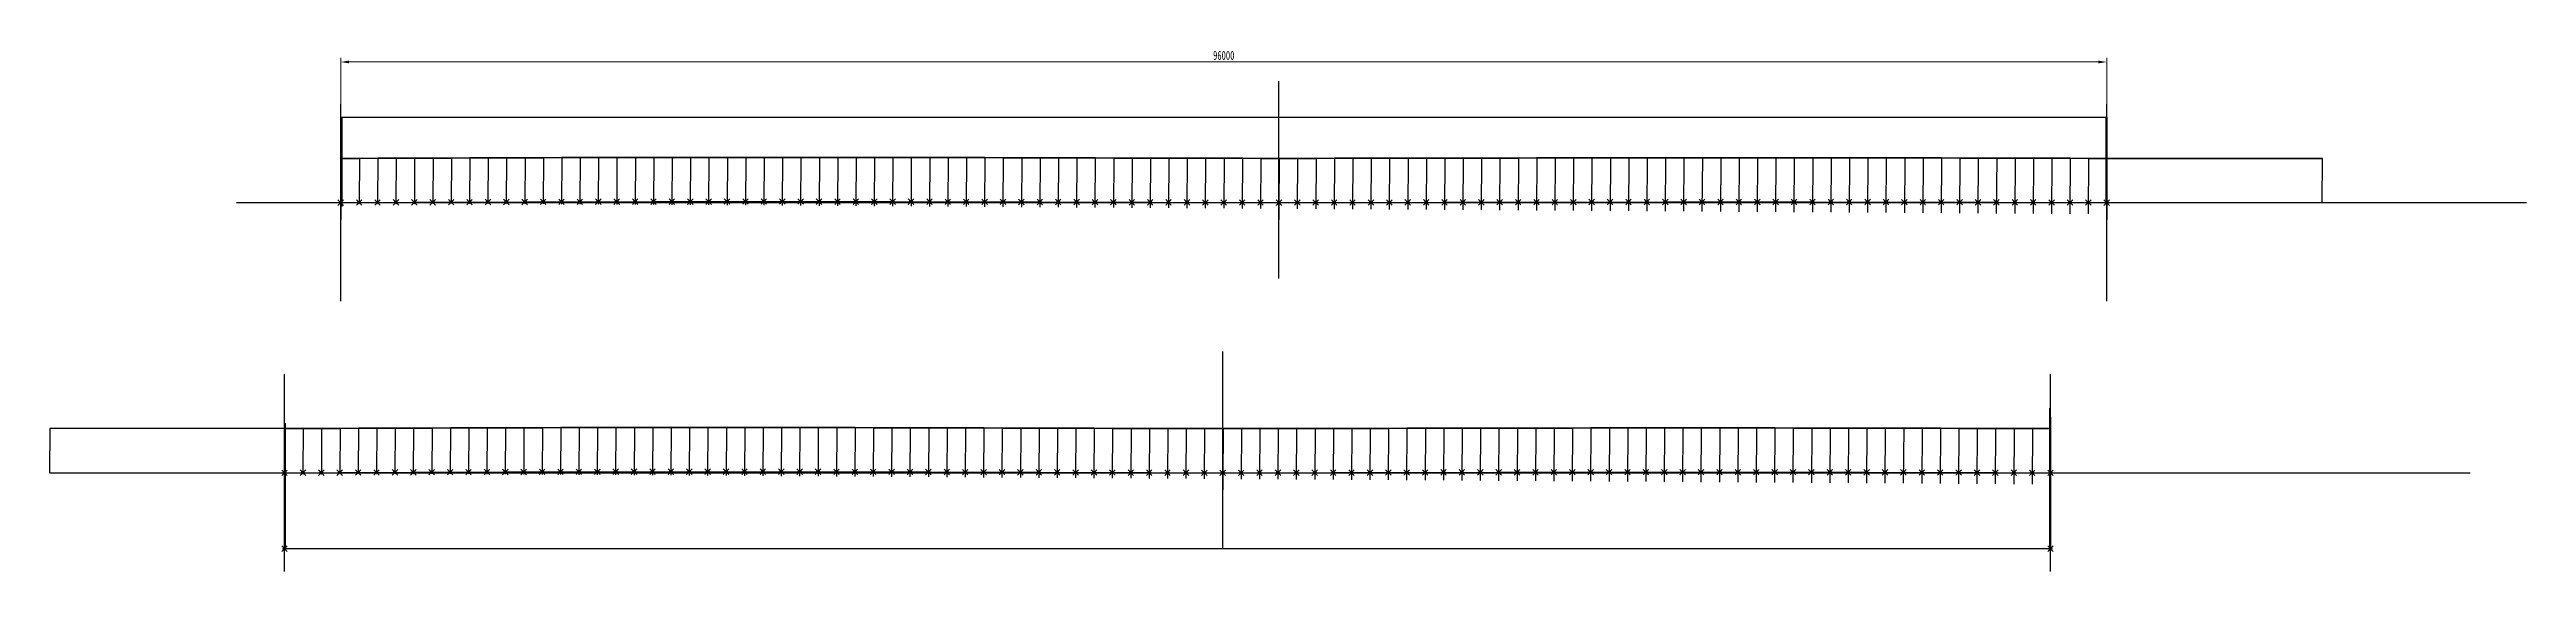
# Model space of a CAD drawing. Extents: x -158665 to 747974, y -1078007 to -307893.
# Drawn here: x 364308 to 498956, y -392408 to -364068 of the extents above; entities that cross this region are included whole.
import ezdxf

# ---------------------------------------------------------------- set-up
doc = ezdxf.new("R2010")
doc.units = 0
doc.header["$LTSCALE"] = 0.02
doc.header["$MEASUREMENT"] = 0
doc.header["$PDMODE"] = 35
doc.header["$PDSIZE"] = 150
doc.layers.get('0').update_dxf_attribs({"linetype": 'CONTINUOUS'})
doc.layers.get('Defpoints').update_dxf_attribs({"linetype": 'CONTINUOUS'})
doc.layers.add('1', color=1, linetype='CONTINUOUS')
doc.styles.add('仿宋', font='仿宋_GB2312_1.ttf', dxfattribs={"width": 0.7})
doc.dimstyles.new('180', dxfattribs={"dimscale": 180, "dimtxt": 2.7, "dimasz": 2.5, "dimexe": 1.25, "dimexo": 0.625, "dimtad": 1, "dimdec": 0, "dimdsep": 46, "dimtxsty": '仿宋', "dimcen": 2.5, "dimclrd": 3, "dimclre": 3, "dimclrt": 4, "dimazin": 0, "dimtfac": 1, "dimtdec": 0, "dimtmove": 0, "dimatfit": 3, "dimfxl": 1.25, "dimlwd": 13, "dimlwe": 13, "dimarcsym": 0})

msp = doc.modelspace()

# ---------------------------------------------------------------- blocks, each defined once
blk = doc.blocks.new('*D531')
at = {"color": 3, "lineweight": 13, "ltscale": 3}
for p, q in [((380139, -368872), (380139, -364517)), ((476139, -368065), (476139, -364517))]:
    blk.add_line(p, q, dxfattribs=at)
at = {"color": 3, "linetype": 'ByBlock', "lineweight": 13, "ltscale": 3}
blk.add_line((380589, -364742), (475689, -364742), dxfattribs=at)
at = {"color": 3, "ltscale": 3}
for points in [[(380589, -364667), (380589, -364817), (380139, -364742)], [(475689, -364667), (475689, -364817), (476139, -364742)]]:
    blk.add_solid(points, dxfattribs=at)
at = {"layer": 'Defpoints', "color": 0, "ltscale": 3}
for p in [(476139, -364742), (476139, -368178), (380139, -368985)]:
    blk.add_point(p, dxfattribs=at)
at = {"color": 4, "ltscale": 3, "insert": (428139, -364387), "char_height": 486, "attachment_point": 5, "rotation": 0.0003, "style": '仿宋'}
blk.add_mtext('96000', dxfattribs=at)
blk = doc.blocks.new('btbtbtbt')
at = {"color": 8, "ltscale": 3}
for p, q in [((0, 0), (124479, 0)), ((5661, 0), (5661, -917)), ((56661, 0), (56661, -917)), ((101661, 0), (101661, -917))]:
    blk.add_line(p, q, dxfattribs=at)
for p in [(56661, 0), (5661, -2), (101661, -1)]:
    blk.add_point(p, dxfattribs=at)
blk = doc.blocks.new('b f f f')
at = {"color": 8, "ltscale": 3}
for p, q in [((0, 0), (124479, 0)), ((5661, 0), (5661, -917)), ((56661, 0), (56661, -917)), ((101661, 0), (101661, -917))]:
    blk.add_line(p, q, dxfattribs=at)
for p in [(56661, 0), (5661, -2), (101661, -1)]:
    blk.add_point(p, dxfattribs=at)

# ---------------------------------------------------------------- dimensions: what is measured, and where the dimension line sits
at = {"color": 33, "ltscale": 3}
dim = msp.add_linear_dim(base=(476138.5, -364742), p1=(380138.6, -368984.6), p2=(476138.5, -368177.7), angle=0.000298, dimstyle='180', dxfattribs=at)
dim.commit()
dim.dimension.update_dxf_attribs({"geometry": '*D531', "text_midpoint": (428138.5, -364386.7)})

# ---------------------------------------------------------------- linework, layer by layer
at = {"color": 1, "ltscale": 3}
for p, q in [((431138.6, -376494.8), (431138.5, -365786.1)), ((380138.6, -377732.6), (380138.5, -367024)), ((476138.3, -377732.1), (476138.3, -367023.5)), ((428083.6, -391172.1), (428083.6, -380463.5)), ((377083.4, -392408.3), (377083.3, -381699.7)), ((473083.4, -392407.7), (473083.3, -381699.1))]:
    msp.add_line(p, q, dxfattribs=at)
at = {"color": 6, "ltscale": 3}
for p, q in [((380138.6, -367732.2), (476138.5, -367731.4)), ((377083.6, -391172.5), (473083.4, -391171.9))]:
    msp.add_line(p, q, dxfattribs=at)
at = {"color": 7, "ltscale": 3}
for points in [[(487872.6, -369977.8), (476156.2, -369977.8), (475156.2, -369975.2), (474156.2, -369972.4), (473156.2, -369969.6), (472156.2, -369966.9), (471156.2, -369964.3), (470156.2, -369961.8), (469156.2, -369959.4), (468156.2, -369957.1), (467156.2, -369954.9), (466156.2, -369953), (465156.1, -369951.1), (464156.1, -369949.5), (463156.1, -369948), (462156.1, -369946.8), (461156.1, -369945.7), (460156.1, -369944.8), (459156.1, -369944.1), (458156, -369943.6), (457156, -369943.4), (456156, -369943.3), (455156, -369943.4), (454155.9, -369943.8), (453155.9, -369944.3), (452155.9, -369945), (451155.9, -369945.9), (450155.9, -369947), (449155.8, -369948.2), (448155.8, -369949.5), (447155.8, -369951), (446155.7, -369952.6), (445155.7, -369954.2), (444155.7, -369956), (443155.6, -369957.8), (442155.6, -369959.7), (441155.6, -369961.6), (440155.5, -369963.5), (439155.5, -369965.4), (438155.5, -369967.3), (437155.4, -369969), (436155.4, -369970.7), (435155.4, -369972.3), (434155.3, -369973.7), (433155.3, -369974.9), (432155.3, -369975.9), (431155.3, -369976.6), (430155.2, -369975.1), (429155.2, -369973.4), (428155.2, -369971.4), (427155.2, -369969.2), (426155.2, -369966.9), (425155.2, -369964.4), (424155.2, -369961.7), (423155.2, -369959), (422155.2, -369956.2), (421155.2, -369953.4), (420155.2, -369950.6), (419155.2, -369947.9), (418155.2, -369945.1), (417155.2, -369942.5), (416155.2, -369939.9), (415155.2, -369937.4), (414155.2, -369935.1), (413155.2, -369932.8), (412155.2, -369930.7), (411155.1, -369928.9), (410155.1, -369927.1), (409155.1, -369925.6), (408155.1, -369924.3), (407155.1, -369923.3), (406155.1, -369922.4), (405155.1, -369921.8), (404155, -369921.5), (403155, -369921.4), (402155, -369921.5), (401155, -369922), (400155, -369922.6), (399154.9, -369923.6), (398154.9, -369924.7), (397154.9, -369926.2), (396154.8, -369927.8), (395154.8, -369929.8), (394154.8, -369931.9), (393154.7, -369934.3), (392154.7, -369936.8), (391154.7, -369939.6), (390154.6, -369942.5), (389154.6, -369945.6), (388154.5, -369948.9), (387154.5, -369952.3), (386154.4, -369955.9), (385154.4, -369959.5), (384154.4, -369963.2), (383154.3, -369967), (382154.3, -369970.8), (381154.2, -369974.7), (380154.2, -369978.3), (380138.6, -372378.3), (381138.6, -372374.7), (382138.7, -372370.8), (383138.7, -372367), (384138.8, -372363.2), (385138.8, -372359.5), (386138.8, -372355.9), (387138.9, -372352.3), (388138.9, -372348.9), (389139, -372345.6), (390139, -372342.5), (391139.1, -372339.6), (392139.1, -372336.8), (393139.1, -372334.3), (394139.2, -372331.9), (395139.2, -372329.8), (396139.2, -372327.8), (397139.3, -372326.2), (398139.3, -372324.7), (399139.3, -372323.6), (400139.4, -372322.6), (401139.4, -372322), (402139.4, -372321.5), (403139.4, -372321.4), (404139.4, -372321.5), (405139.5, -372321.8), (406139.5, -372322.4), (407139.5, -372323.3), (408139.5, -372324.3), (409139.5, -372325.6), (410139.5, -372327.1), (411139.5, -372328.9), (412139.6, -372330.7), (413139.6, -372332.8), (414139.6, -372335.1), (415139.6, -372337.4), (416139.6, -372339.9), (417139.6, -372342.5), (418139.6, -372345.1), (419139.6, -372347.9), (420139.6, -372350.6), (421139.6, -372353.4), (422139.6, -372356.2), (423139.6, -372359), (424139.6, -372361.7), (425139.6, -372364.4), (426139.6, -372366.9), (427139.6, -372369.2), (428139.6, -372371.4), (429139.6, -372373.4), (430139.6, -372375.1), (431139.7, -372376.6), (432139.7, -372375.9), (433139.7, -372374.9), (434139.7, -372373.7), (435139.8, -372372.3), (436139.8, -372370.7), (437139.8, -372369), (438139.9, -372367.3), (439139.9, -372365.4), (440139.9, -372363.5), (441140, -372361.6), (442140, -372359.7), (443140, -372357.8), (444140.1, -372356), (445140.1, -372354.2), (446140.1, -372352.6), (447140.2, -372351), (448140.2, -372349.5), (449140.2, -372348.2), (450140.3, -372347), (451140.3, -372345.9), (452140.3, -372345), (453140.3, -372344.3), (454140.3, -372343.8), (455140.4, -372343.4), (456140.4, -372343.3), (457140.4, -372343.4), (458140.4, -372343.6), (459140.5, -372344.1), (460140.5, -372344.8), (461140.5, -372345.7), (462140.5, -372346.8), (463140.5, -372348), (464140.5, -372349.5), (465140.5, -372351.1), (466140.6, -372353), (467140.6, -372354.9), (468140.6, -372357.1), (469140.6, -372359.4), (470140.6, -372361.8), (471140.6, -372364.3), (472140.6, -372366.9), (473140.6, -372369.6), (474140.6, -372372.4), (475140.6, -372375.2), (476138.3, -372377.8), (487857, -372377.8)], [(473083.3, -384653.4), (472101, -384650.6), (471101, -384647.5), (470101, -384644.5), (469101, -384641.6), (468101, -384638.7), (467101, -384636), (466101, -384633.3), (465100.9, -384630.9), (464100.9, -384628.5), (463100.9, -384626.4), (462100.9, -384624.4), (461100.9, -384622.6), (460100.9, -384621), (459100.9, -384619.6), (458100.9, -384618.4), (457100.9, -384617.5), (456100.9, -384616.7), (455100.8, -384616.2), (454100.8, -384615.9), (453100.8, -384615.9), (452100.8, -384616), (451100.7, -384616.4), (450100.7, -384617), (449100.7, -384617.8), (448100.7, -384618.8), (447100.6, -384620), (446100.6, -384621.3), (445100.6, -384622.8), (444100.5, -384624.4), (443100.5, -384626.1), (442100.5, -384628), (441100.4, -384629.9), (440100.4, -384631.9), (439100.4, -384633.9), (438100.3, -384636), (437100.3, -384638.1), (436100.3, -384640.2), (435100.2, -384642.2), (434100.2, -384644.1), (433100.2, -384645.9), (432100.1, -384647.5), (431100.1, -384649), (430100.1, -384650.3), (429100.1, -384651.3), (428100, -384652.1), (427100, -384650.5), (426100, -384648.6), (425100, -384646.4), (424100, -384644), (423100, -384641.4), (422100, -384638.6), (421100, -384635.7), (420100, -384632.7), (419100, -384629.7), (418100, -384626.6), (417100, -384623.5), (416100, -384620.4), (415100, -384617.4), (414100, -384614.5), (413100, -384611.6), (412100, -384608.8), (411100, -384606.2), (410100, -384603.8), (409100, -384601.5), (408100, -384599.4), (407099.9, -384597.5), (406099.9, -384595.8), (405099.9, -384594.4), (404099.9, -384593.2), (403099.9, -384592.3), (402099.9, -384591.6), (401099.9, -384591.2), (400099.8, -384591.1), (399099.8, -384591.3), (398099.8, -384591.8), (397099.8, -384592.6), (396099.7, -384593.6), (395099.7, -384594.9), (394099.7, -384596.5), (393099.6, -384598.3), (392099.6, -384600.4), (391099.6, -384602.8), (390099.5, -384605.4), (389099.5, -384608.2), (388099.5, -384611.3), (387099.4, -384614.5), (386099.4, -384618), (385099.3, -384621.6), (384099.3, -384625.4), (383099.2, -384629.3), (382099.2, -384633.3), (381099.1, -384637.4), (380099.1, -384641.6), (379099, -384645.8), (378099, -384650.1), (377098.9, -384654.1), (364323.4, -384654.1), (364307.8, -387054), (377083.3, -387054), (378083.4, -387050), (379083.4, -387045.7), (380083.5, -387041.5), (381083.5, -387037.3), (382083.6, -387033.2), (383083.6, -387029.2), (384083.7, -387025.3), (385083.7, -387021.5), (386083.8, -387017.9), (387083.8, -387014.4), (388083.9, -387011.2), (389083.9, -387008.1), (390083.9, -387005.3), (391084, -387002.7), (392084, -387000.3), (393084, -386998.2), (394084.1, -386996.4), (395084.1, -386994.8), (396084.1, -386993.5), (397084.2, -386992.5), (398084.2, -386991.7), (399084.2, -386991.3), (400084.2, -386991.1), (401084.3, -386991.2), (402084.3, -386991.6), (403084.3, -386992.3), (404084.3, -386993.2), (405084.3, -386994.4), (406084.3, -386995.8), (407084.3, -386997.5), (408084.4, -386999.4), (409084.4, -387001.5), (410084.4, -387003.8), (411084.4, -387006.2), (412084.4, -387008.8), (413084.4, -387011.6), (414084.4, -387014.5), (415084.4, -387017.4), (416084.4, -387020.4), (417084.4, -387023.5), (418084.4, -387026.6), (419084.4, -387029.7), (420084.4, -387032.7), (421084.4, -387035.7), (422084.4, -387038.6), (423084.4, -387041.4), (424084.4, -387044), (425084.4, -387046.4), (426084.4, -387048.6), (427084.4, -387050.5), (428084.4, -387052.1), (429084.5, -387051.3), (430084.5, -387050.3), (431084.5, -387049), (432084.5, -387047.5), (433084.6, -387045.9), (434084.6, -387044.1), (435084.6, -387042.2), (436084.7, -387040.2), (437084.7, -387038.1), (438084.7, -387036), (439084.8, -387033.9), (440084.8, -387031.9), (441084.9, -387029.9), (442084.9, -387028), (443084.9, -387026.1), (444084.9, -387024.4), (445085, -387022.8), (446085, -387021.3), (447085, -387020), (448085.1, -387018.8), (449085.1, -387017.8), (450085.1, -387017), (451085.1, -387016.4), (452085.2, -387016), (453085.2, -387015.9), (454085.2, -387015.9), (455085.2, -387016.2), (456085.3, -387016.7), (457085.3, -387017.5), (458085.3, -387018.4), (459085.3, -387019.6), (460085.3, -387021), (461085.3, -387022.6), (462085.3, -387024.4), (463085.3, -387026.4), (464085.3, -387028.5), (465085.4, -387030.9), (466085.4, -387033.3), (467085.4, -387036), (468085.4, -387038.7), (469085.4, -387041.6), (470085.4, -387044.5), (471085.4, -387047.5), (472085.4, -387050.6), (473083.3, -387053.4)]]:
    msp.add_lwpolyline(points, close=True, dxfattribs=at)
at = {"color": 6, "ltscale": 3}
for p in [(377083.6, -391172.5), (473083.4, -391171.9)]:
    msp.add_point(p, dxfattribs=at)
at = {"layer": '1', "color": 8}
for p, q in [((380138.5, -367731.9), (380138.6, -372376.6)), ((476138.3, -367733.1), (476138.3, -372377.8)), ((381154.2, -369974.7), (381138.6, -372383.1)), ((382154.3, -369970.8), (382138.5, -372389.6)), ((383154.3, -369967), (383138.5, -372396.1)), ((384154.4, -369963.2), (384138.5, -372402.6)), ((385154.4, -369959.5), (385138.5, -372409.1)), ((386154.4, -369955.9), (386138.5, -372415.6)), ((387154.5, -369952.3), (387138.4, -372422.1)), ((388154.5, -369948.9), (388138.4, -372428.6)), ((389154.6, -369945.6), (389138.4, -372435.1)), ((390154.6, -369942.5), (390138.4, -372441.6)), ((391154.7, -369939.6), (391138.3, -372448.1)), ((392154.7, -369936.8), (392138.3, -372454.6)), ((393154.7, -369934.3), (393138.3, -372461.1)), ((394154.8, -369931.9), (394138.3, -372467.6)), ((395154.8, -369929.8), (395138.3, -372474.1)), ((396154.8, -369927.8), (396138.2, -372480.6)), ((397154.9, -369926.2), (397138.2, -372487.1)), ((398154.9, -369924.7), (398138.2, -372493.6)), ((399154.9, -369923.6), (399138.2, -372500.1)), ((401155, -369922), (401138.1, -372513.1)), ((402155, -369921.5), (402138.1, -372519.6)), ((403155, -369921.4), (403138.1, -372526.1)), ((404155, -369921.5), (404138.1, -372532.6)), ((405155.1, -369921.8), (405138.1, -372539.1)), ((406155.1, -369922.4), (406138, -372545.6)), ((407155.1, -369923.3), (407138, -372552.1)), ((408155.1, -369924.3), (408138, -372558.6)), ((409155.1, -369925.6), (409138, -372565.1)), ((410155.1, -369927.1), (410137.9, -372571.6)), ((411155.1, -369928.9), (411137.9, -372578.1)), ((412155.2, -369930.7), (412137.9, -372584.6)), ((413155.2, -369932.8), (413137.9, -372591.1)), ((414155.2, -369935.1), (414137.9, -372597.6)), ((415155.2, -369937.4), (415137.8, -372604.1)), ((416155.2, -369939.9), (416137.8, -372610.6)), ((417155.2, -369942.5), (417137.8, -372617.1)), ((418155.2, -369945.1), (418137.8, -372623.6)), ((419155.2, -369947.9), (419137.8, -372630.1)), ((420155.2, -369950.6), (420137.7, -372636.6)), ((422155.2, -369956.2), (422137.7, -372649.6)), ((423155.2, -369959), (423137.7, -372656.1)), ((424155.2, -369961.7), (424137.7, -372662.6)), ((425155.2, -369964.4), (425137.6, -372669.1)), ((426155.2, -369966.9), (426137.6, -372675.6)), ((427155.2, -369969.2), (427137.6, -372682.1)), ((428155.2, -369971.4), (428137.6, -372688.6)), ((429155.2, -369973.4), (429137.5, -372695.1)), ((430155.2, -369975.1), (430137.5, -372701.6)), ((431155.3, -369976.6), (431137.5, -372708.1)), ((432155.3, -369975.9), (432137.5, -372714.6)), ((433155.3, -369974.9), (433137.5, -372721.1)), ((434155.3, -369973.7), (434137.4, -372727.6)), ((435155.4, -369972.3), (435137.4, -372734.1)), ((436155.4, -369970.7), (436137.4, -372740.6)), ((437155.4, -369969), (437137.4, -372747.1)), ((438155.5, -369967.3), (438137.4, -372753.6)), ((439155.5, -369965.4), (439137.3, -372760.1)), ((440155.5, -369963.5), (440137.3, -372766.6)), ((441155.6, -369961.6), (441137.3, -372773.1)), ((443155.6, -369957.8), (443137.3, -372786.1)), ((444155.7, -369956), (444137.2, -372792.6)), ((445155.7, -369954.2), (445137.2, -372799.1)), ((446155.7, -369952.6), (446137.2, -372805.6)), ((447155.8, -369951), (447137.2, -372812.1)), ((448155.8, -369949.5), (448137.1, -372818.6)), ((449155.8, -369948.2), (449137.1, -372825.1)), ((450155.9, -369947), (450137.1, -372831.6)), ((451155.9, -369945.9), (451137.1, -372838.1)), ((452155.9, -369945), (452137.1, -372844.6)), ((453155.9, -369944.3), (453137, -372851.1)), ((454156, -369943.8), (454137, -372857.6)), ((455156, -369943.4), (455137, -372864.1)), ((456156, -369943.3), (456137, -372870.6)), ((457156, -369943.4), (457137, -372877.1)), ((458156, -369943.6), (458136.9, -372883.6)), ((459156.1, -369944.1), (459136.9, -372890.1)), ((460156.1, -369944.8), (460136.9, -372896.6)), ((461156.1, -369945.7), (461136.9, -372903.1)), ((462156.1, -369946.8), (462136.8, -372909.6)), ((464156.1, -369949.5), (464136.8, -372922.6)), ((465156.1, -369951.1), (465136.8, -372929.1)), ((466156.2, -369953), (466136.8, -372935.6)), ((467156.2, -369954.9), (467136.7, -372942.1)), ((468156.2, -369957.1), (468136.7, -372948.6)), ((469156.2, -369959.4), (469136.7, -372955.1)), ((470156.2, -369961.8), (470136.7, -372961.6)), ((471156.2, -369964.3), (471136.7, -372968.1)), ((472156.2, -369966.9), (472136.6, -372974.6)), ((473156.2, -369969.6), (473136.6, -372981.1)), ((474156.2, -369972.4), (474136.6, -372987.6)), ((475156.2, -369975.2), (475136.6, -372994.1)), ((378099.1, -384630.7), (378083.3, -387058.6)), ((379099.1, -384637.2), (379083.3, -387065.1)), ((380099.1, -384641.6), (380083.3, -387071.6)), ((381099.1, -384637.4), (381083.3, -387078.1)), ((382099.2, -384633.3), (382083.2, -387084.6)), ((383099.2, -384629.3), (383083.2, -387091.1)), ((384099.3, -384625.4), (384083.2, -387097.6)), ((385099.3, -384621.6), (385083.2, -387104.1)), ((386099.4, -384618), (386083.2, -387110.6)), ((387099.4, -384614.5), (387083.1, -387117.1)), ((388099.5, -384611.3), (388083.1, -387123.6)), ((389099.5, -384608.2), (389083.1, -387130.1)), ((390099.5, -384605.4), (390083.1, -387136.6)), ((391099.6, -384602.8), (391083.1, -387143.1)), ((392099.6, -384600.4), (392083, -387149.6)), ((393099.6, -384598.3), (393083, -387156.1)), ((394099.7, -384596.5), (394083, -387162.6)), ((395099.7, -384594.9), (395083, -387169.1)), ((396099.7, -384593.6), (396083, -387175.6)), ((398099.8, -384591.8), (398082.9, -387188.6)), ((399099.8, -384591.4), (399082.9, -387195.1)), ((400099.8, -384591.2), (400082.9, -387201.6)), ((401099.9, -384591.3), (401082.8, -387208.1)), ((402099.9, -384591.7), (402082.8, -387214.6)), ((403099.9, -384592.4), (403082.8, -387221.1)), ((404099.9, -384593.3), (404082.8, -387227.6)), ((405099.9, -384594.4), (405082.8, -387234.1)), ((406099.9, -384595.8), (406082.7, -387240.6)), ((407099.9, -384597.5), (407082.7, -387247.1)), ((408100, -384599.4), (408082.7, -387253.6)), ((409100, -384601.5), (409082.7, -387260.1)), ((410100, -384603.8), (410082.7, -387266.6)), ((411100, -384606.2), (411082.6, -387273.1)), ((412100, -384608.8), (412082.6, -387279.6)), ((413100, -384611.6), (413082.6, -387286.1)), ((414100, -384614.5), (414082.6, -387292.6)), ((415100, -384617.4), (415082.6, -387299.1)), ((416100, -384620.4), (416082.5, -387305.6)), ((417100, -384623.5), (417082.5, -387312.1)), ((419100, -384629.7), (419082.5, -387325.1)), ((420100, -384632.7), (420082.4, -387331.6)), ((421100, -384635.7), (421082.4, -387338.1)), ((422100, -384638.6), (422082.4, -387344.6)), ((423100, -384641.4), (423082.4, -387351.1)), ((424100, -384644), (424082.4, -387357.6)), ((425100, -384646.4), (425082.3, -387364.1)), ((426100, -384648.6), (426082.3, -387370.6)), ((427100, -384650.5), (427082.3, -387377.1)), ((428100, -384652.1), (428082.3, -387383.6)), ((429100.1, -384651.3), (429082.3, -387390.1)), ((430100.1, -384650.3), (430082.2, -387396.6)), ((431100.1, -384649), (431082.2, -387403.1)), ((432100.1, -384647.5), (432082.2, -387409.6)), ((433100.2, -384645.9), (433082.2, -387416.1)), ((434100.2, -384644.1), (434082.2, -387422.6)), ((435100.2, -384642.2), (435082.1, -387429.1)), ((436100.3, -384640.2), (436082.1, -387435.6)), ((437100.3, -384638.1), (437082.1, -387442.1)), ((438100.3, -384636), (438082.1, -387448.6)), ((440100.4, -384631.9), (440082, -387461.6)), ((441100.4, -384629.9), (441082, -387468.1)), ((442100.5, -384628), (442082, -387474.6)), ((443100.5, -384626.1), (443082, -387481.1)), ((444100.5, -384624.4), (444081.9, -387487.6)), ((445100.6, -384622.8), (445081.9, -387494.1)), ((446100.6, -384621.3), (446081.9, -387500.6)), ((447100.6, -384620), (447081.9, -387507.1)), ((448100.7, -384618.8), (448081.9, -387513.6)), ((449100.7, -384617.8), (449081.8, -387520.1)), ((450100.7, -384617), (450081.8, -387526.6)), ((451100.7, -384616.4), (451081.8, -387533.1)), ((452100.8, -384616), (452081.8, -387539.6)), ((453100.8, -384615.9), (453081.7, -387546.1)), ((454100.8, -384615.9), (454081.7, -387552.6)), ((455100.8, -384616.2), (455081.7, -387559.1)), ((456100.9, -384616.7), (456081.7, -387565.6)), ((457100.9, -384617.5), (457081.7, -387572.1)), ((458100.9, -384618.4), (458081.6, -387578.6)), ((459100.9, -384619.6), (459081.6, -387585.1)), ((461100.9, -384622.6), (461081.6, -387598.1)), ((462100.9, -384624.4), (462081.6, -387604.6)), ((463100.9, -384626.4), (463081.5, -387611.1)), ((464100.9, -384628.5), (464081.5, -387617.6)), ((465100.9, -384630.9), (465081.5, -387624.1)), ((466101, -384633.3), (466081.5, -387630.6)), ((467101, -384636), (467081.5, -387637.1)), ((468101, -384638.7), (468081.4, -387643.6)), ((469101, -384641.6), (469081.4, -387650.1)), ((470101, -384644.5), (470081.4, -387656.6)), ((471101, -384647.5), (471081.4, -387663.1)), ((472101, -384650.6), (472081.3, -387669.6)), ((473083.3, -384028.8), (473083.4, -391171.9))]:
    msp.add_line(p, q, dxfattribs=at)
at = {"layer": '1', "color": 3}
for p, q in [((380192.8, -367731.9), (380192.8, -372597.2)), ((476092.4, -367731.4), (476092.4, -372263.9)), ((400155, -369922.6), (400138.2, -372506.6)), ((421155.2, -369953.4), (421137.7, -372643.1)), ((442155.6, -369959.7), (442137.3, -372779.6)), ((463156.1, -369948), (463136.8, -372916.1)), ((473037.2, -391171.9), (473037.1, -383544.2)), ((377137.6, -391172.7), (377137.6, -384356.2)), ((397099.8, -384592.6), (397082.9, -387182.1)), ((418100, -384626.6), (418082.5, -387318.6)), ((439100.4, -384633.9), (439082, -387455.1)), ((460100.9, -384621), (460081.6, -387591.6))]:
    msp.add_line(p, q, dxfattribs=at)
at = {"layer": '1'}
msp.add_line((476156.2, -369977.8), (487872.6, -369977.8), dxfattribs=at)
at = {"layer": '1', "color": 181}
for points in [[(380154.2, -369978.3), (381154.2, -369974.7), (382154.3, -369970.8), (383154.3, -369967), (384154.4, -369963.2), (385154.4, -369959.5), (386154.4, -369955.9), (387154.5, -369952.3), (388154.5, -369948.9), (389154.6, -369945.6), (390154.6, -369942.5), (391154.7, -369939.6), (392154.7, -369936.8), (393154.7, -369934.3), (394154.8, -369931.9), (395154.8, -369929.8), (396154.8, -369927.8), (397154.9, -369926.2), (398154.9, -369924.7), (399154.9, -369923.6), (400155, -369922.6), (401155, -369922), (402155, -369921.5), (403155, -369921.4), (404155, -369921.5), (405155.1, -369921.8), (406155.1, -369922.4), (407155.1, -369923.3), (408155.1, -369924.3), (409155.1, -369925.6), (410155.1, -369927.1), (411155.1, -369928.9), (412155.2, -369930.7), (413155.2, -369932.8), (414155.2, -369935.1), (415155.2, -369937.4), (416155.2, -369939.9), (417155.2, -369942.5), (418155.2, -369945.1), (419155.2, -369947.9), (420155.2, -369950.6), (421155.2, -369953.4), (422155.2, -369956.2), (423155.2, -369959), (424155.2, -369961.7), (425155.2, -369964.4), (426155.2, -369966.9), (427155.2, -369969.2), (428155.2, -369971.4), (429155.2, -369973.4), (430155.2, -369975.1), (431155.3, -369976.6), (432155.3, -369975.9), (433155.3, -369974.9), (434155.3, -369973.7), (435155.4, -369972.3), (436155.4, -369970.7), (437155.4, -369969), (438155.5, -369967.3), (439155.5, -369965.4), (440155.5, -369963.5), (441155.6, -369961.6), (442155.6, -369959.7), (443155.6, -369957.8), (444155.7, -369956), (445155.7, -369954.2), (446155.7, -369952.6), (447155.8, -369951), (448155.8, -369949.5), (449155.8, -369948.2), (450155.9, -369947), (451155.9, -369945.9), (452155.9, -369945), (453155.9, -369944.3), (454155.9, -369943.8), (455156, -369943.4), (456156, -369943.3), (457156, -369943.4), (458156, -369943.6), (459156.1, -369944.1), (460156.1, -369944.8), (461156.1, -369945.7), (462156.1, -369946.8), (463156.1, -369948), (464156.1, -369949.5), (465156.1, -369951.1), (466156.2, -369953), (467156.2, -369954.9), (468156.2, -369957.1), (469156.2, -369959.4), (470156.2, -369961.8), (471156.2, -369964.3), (472156.2, -369966.9), (473156.2, -369969.6), (474156.2, -369972.4), (475156.2, -369975.2), (476156.2, -369977.8)], [(380138.6, -372378.3), (381138.6, -372374.7), (382138.7, -372370.8), (383138.7, -372367), (384138.8, -372363.2), (385138.8, -372359.5), (386138.8, -372355.9), (387138.9, -372352.3), (388138.9, -372348.9), (389139, -372345.6), (390139, -372342.5), (391139.1, -372339.6), (392139.1, -372336.8), (393139.1, -372334.3), (394139.2, -372331.9), (395139.2, -372329.8), (396139.2, -372327.8), (397139.3, -372326.2), (398139.3, -372324.7), (399139.3, -372323.6), (400139.4, -372322.6), (401139.4, -372322), (402139.4, -372321.5), (403139.4, -372321.4), (404139.4, -372321.5), (405139.5, -372321.8), (406139.5, -372322.4), (407139.5, -372323.3), (408139.5, -372324.3), (409139.5, -372325.6), (410139.5, -372327.1), (411139.5, -372328.9), (412139.6, -372330.7), (413139.6, -372332.8), (414139.6, -372335.1), (415139.6, -372337.4), (416139.6, -372339.9), (417139.6, -372342.5), (418139.6, -372345.1), (419139.6, -372347.9), (420139.6, -372350.6), (421139.6, -372353.4), (422139.6, -372356.2), (423139.6, -372359), (424139.6, -372361.7), (425139.6, -372364.4), (426139.6, -372366.9), (427139.6, -372369.2), (428139.6, -372371.4), (429139.6, -372373.4), (430139.6, -372375.1), (431139.7, -372376.6), (432139.7, -372375.9), (433139.7, -372374.9), (434139.7, -372373.7), (435139.8, -372372.3), (436139.8, -372370.7), (437139.8, -372369), (438139.9, -372367.3), (439139.9, -372365.4), (440139.9, -372363.5), (441140, -372361.6), (442140, -372359.7), (443140, -372357.8), (444140.1, -372356), (445140.1, -372354.2), (446140.1, -372352.6), (447140.2, -372351), (448140.2, -372349.5), (449140.2, -372348.2), (450140.3, -372347), (451140.3, -372345.9), (452140.3, -372345), (453140.3, -372344.3), (454140.3, -372343.8), (455140.4, -372343.4), (456140.4, -372343.3), (457140.4, -372343.4), (458140.4, -372343.6), (459140.5, -372344.1), (460140.5, -372344.8), (461140.5, -372345.7), (462140.5, -372346.8), (463140.5, -372348), (464140.5, -372349.5), (465140.5, -372351.1), (466140.6, -372353), (467140.6, -372354.9), (468140.6, -372357.1), (469140.6, -372359.4), (470140.6, -372361.8), (471140.6, -372364.3), (472140.6, -372366.9), (473140.6, -372369.6), (474140.6, -372372.4), (475140.6, -372375.2), (476138.3, -372377.8)], [(377098.9, -384654.1), (378099, -384650.1), (379099, -384645.8), (380099.1, -384641.6), (381099.1, -384637.4), (382099.2, -384633.3), (383099.2, -384629.3), (384099.3, -384625.4), (385099.3, -384621.6), (386099.4, -384618), (387099.4, -384614.5), (388099.5, -384611.3), (389099.5, -384608.2), (390099.5, -384605.4), (391099.6, -384602.8), (392099.6, -384600.4), (393099.6, -384598.3), (394099.7, -384596.5), (395099.7, -384594.9), (396099.7, -384593.6), (397099.8, -384592.6), (398099.8, -384591.8), (399099.8, -384591.4), (400099.8, -384591.2), (401099.9, -384591.3), (402099.9, -384591.7), (403099.9, -384592.4), (404099.9, -384593.3), (405099.9, -384594.4), (406099.9, -384595.8), (407099.9, -384597.5), (408100, -384599.4), (409100, -384601.5), (410100, -384603.8), (411100, -384606.2), (412100, -384608.8), (413100, -384611.6), (414100, -384614.5), (415100, -384617.4), (416100, -384620.4), (417100, -384623.5), (418100, -384626.6), (419100, -384629.7), (420100, -384632.7), (421100, -384635.7), (422100, -384638.6), (423100, -384641.4), (424100, -384644), (425100, -384646.4), (426100, -384648.6), (427100, -384650.5), (428100, -384652.1), (429100.1, -384651.3), (430100.1, -384650.3), (431100.1, -384649), (432100.1, -384647.5), (433100.2, -384645.9), (434100.2, -384644.1), (435100.2, -384642.2), (436100.3, -384640.2), (437100.3, -384638.1), (438100.3, -384636), (439100.4, -384633.9), (440100.4, -384631.9), (441100.4, -384629.9), (442100.5, -384628), (443100.5, -384626.1), (444100.5, -384624.4), (445100.6, -384622.8), (446100.6, -384621.3), (447100.6, -384620), (448100.7, -384618.8), (449100.7, -384617.8), (450100.7, -384617), (451100.7, -384616.4), (452100.8, -384616), (453100.8, -384615.9), (454100.8, -384615.9), (455100.8, -384616.2), (456100.9, -384616.7), (457100.9, -384617.5), (458100.9, -384618.4), (459100.9, -384619.6), (460100.9, -384621), (461100.9, -384622.6), (462100.9, -384624.4), (463100.9, -384626.4), (464100.9, -384628.5), (465100.9, -384630.9), (466101, -384633.3), (467101, -384636), (468101, -384638.7), (469101, -384641.6), (470101, -384644.5), (471101, -384647.5), (472101, -384650.6), (473101, -384653.4)], [(377083.3, -387054), (378083.4, -387050), (379083.4, -387045.7), (380083.5, -387041.5), (381083.5, -387037.3), (382083.6, -387033.2), (383083.6, -387029.2), (384083.7, -387025.3), (385083.7, -387021.5), (386083.8, -387017.9), (387083.8, -387014.4), (388083.9, -387011.2), (389083.9, -387008.1), (390083.9, -387005.3), (391084, -387002.7), (392084, -387000.3), (393084, -386998.2), (394084.1, -386996.4), (395084.1, -386994.8), (396084.1, -386993.5), (397084.2, -386992.5), (398084.2, -386991.7), (399084.2, -386991.3), (400084.2, -386991.1), (401084.3, -386991.2), (402084.3, -386991.6), (403084.3, -386992.3), (404084.3, -386993.2), (405084.3, -386994.4), (406084.3, -386995.8), (407084.3, -386997.5), (408084.4, -386999.4), (409084.4, -387001.5), (410084.4, -387003.8), (411084.4, -387006.2), (412084.4, -387008.8), (413084.4, -387011.6), (414084.4, -387014.5), (415084.4, -387017.4), (416084.4, -387020.4), (417084.4, -387023.5), (418084.4, -387026.6), (419084.4, -387029.7), (420084.4, -387032.7), (421084.4, -387035.7), (422084.4, -387038.6), (423084.4, -387041.4), (424084.4, -387044), (425084.4, -387046.4), (426084.4, -387048.6), (427084.4, -387050.5), (428084.4, -387052.1), (429084.5, -387051.3), (430084.5, -387050.3), (431084.5, -387049), (432084.5, -387047.5), (433084.6, -387045.9), (434084.6, -387044.1), (435084.6, -387042.2), (436084.7, -387040.2), (437084.7, -387038.1), (438084.7, -387036), (439084.8, -387033.9), (440084.8, -387031.9), (441084.9, -387029.9), (442084.9, -387028), (443084.9, -387026.1), (444084.9, -387024.4), (445085, -387022.8), (446085, -387021.3), (447085, -387020), (448085.1, -387018.8), (449085.1, -387017.8), (450085.1, -387017), (451085.1, -387016.4), (452085.2, -387016), (453085.2, -387015.9), (454085.2, -387015.9), (455085.2, -387016.2), (456085.3, -387016.7), (457085.3, -387017.5), (458085.3, -387018.4), (459085.3, -387019.6), (460085.3, -387021), (461085.3, -387022.6), (462085.3, -387024.4), (463085.3, -387026.4), (464085.3, -387028.5), (465085.4, -387030.9), (466085.4, -387033.3), (467085.4, -387036), (468085.4, -387038.7), (469085.4, -387041.6), (470085.4, -387044.5), (471085.4, -387047.5), (472085.4, -387050.6), (473083.3, -387053.4)]]:
    msp.add_lwpolyline(points, dxfattribs=at)
at = {"layer": '1', "color": 25}
for p in [(380138.6, -372378.3), (381138.6, -372374.7), (382138.7, -372370.8), (383138.7, -372367), (384138.8, -372363.2), (385138.8, -372359.5), (386138.8, -372355.9), (387138.9, -372352.3), (388138.9, -372348.9), (389139, -372345.6), (390139, -372342.5), (391139.1, -372339.6), (392139.1, -372336.8), (393139.1, -372334.3), (394139.2, -372331.9), (395139.2, -372329.8), (396139.2, -372327.8), (397139.3, -372326.2), (398139.3, -372324.7), (399139.3, -372323.6), (400139.4, -372322.6), (401139.4, -372322), (402139.4, -372321.5), (403139.4, -372321.4), (404139.4, -372321.5), (405139.5, -372321.8), (406139.5, -372322.4), (407139.5, -372323.3), (408139.5, -372324.3), (409139.5, -372325.6), (410139.5, -372327.1), (411139.5, -372328.9), (412139.6, -372330.7), (413139.6, -372332.8), (414139.6, -372335.1), (415139.6, -372337.4), (416139.6, -372339.9), (417139.6, -372342.5), (418139.6, -372345.1), (419139.6, -372347.9), (420139.6, -372350.6), (421139.6, -372353.4), (422139.6, -372356.2), (423139.6, -372359), (424139.6, -372361.7), (425139.6, -372364.4), (426139.6, -372366.9), (427139.6, -372369.2), (428139.6, -372371.4), (429139.6, -372373.4), (430139.6, -372375.1), (431139.7, -372376.6), (432139.7, -372375.9), (433139.7, -372374.9), (434139.7, -372373.7), (435139.8, -372372.3), (436139.8, -372370.7), (437139.8, -372369), (438139.9, -372367.3), (439139.9, -372365.4), (440139.9, -372363.5), (441140, -372361.6), (442140, -372359.7), (443140, -372357.8), (444140.1, -372356), (445140.1, -372354.2), (446140.1, -372352.6), (447140.2, -372351), (448140.2, -372349.5), (449140.2, -372348.2), (450140.3, -372347), (451140.3, -372345.9), (452140.3, -372345), (453140.3, -372344.3), (454140.3, -372343.8), (455140.4, -372343.4), (456140.4, -372343.3), (457140.4, -372343.4), (458140.4, -372343.6), (459140.5, -372344.1), (460140.5, -372344.8), (461140.5, -372345.7), (462140.5, -372346.8), (463140.5, -372348), (464140.5, -372349.5), (465140.5, -372351.1), (466140.6, -372353), (467140.6, -372354.9), (468140.6, -372357.1), (469140.6, -372359.4), (470140.6, -372361.8), (471140.6, -372364.3), (472140.6, -372366.9), (473140.6, -372369.6), (474140.6, -372372.4), (475140.6, -372375.2), (476138.3, -372377.8), (377083.3, -387054), (378083.4, -387050), (379083.4, -387045.7), (380083.5, -387041.5), (381083.5, -387037.3), (382083.6, -387033.2), (383083.6, -387029.2), (384083.7, -387025.3), (385083.7, -387021.5), (386083.8, -387017.9), (387083.8, -387014.4), (388083.9, -387011.2), (389083.9, -387008.1), (390083.9, -387005.3), (391084, -387002.7), (392084, -387000.3), (393084, -386998.2), (394084.1, -386996.4), (395084.1, -386994.8), (396084.1, -386993.5), (397084.2, -386992.5), (398084.2, -386991.7), (399084.2, -386991.3), (400084.2, -386991.1), (401084.3, -386991.2), (402084.3, -386991.6), (403084.3, -386992.3), (404084.3, -386993.2), (405084.3, -386994.4), (406084.3, -386995.8), (407084.3, -386997.5), (408084.4, -386999.4), (409084.4, -387001.5), (410084.4, -387003.8), (411084.4, -387006.2), (412084.4, -387008.8), (413084.4, -387011.6), (414084.4, -387014.5), (415084.4, -387017.4), (416084.4, -387020.4), (417084.4, -387023.5), (418084.4, -387026.6), (419084.4, -387029.7), (420084.4, -387032.7), (421084.4, -387035.7), (422084.4, -387038.6), (423084.4, -387041.4), (424084.4, -387044), (425084.4, -387046.4), (426084.4, -387048.6), (427084.4, -387050.5), (428084.4, -387052.1), (429084.5, -387051.3), (430084.5, -387050.3), (431084.5, -387049), (432084.5, -387047.5), (433084.6, -387045.9), (434084.6, -387044.1), (435084.6, -387042.2), (436084.7, -387040.2), (437084.7, -387038.1), (438084.7, -387036), (439084.8, -387033.9), (440084.8, -387031.9), (441084.9, -387029.9), (442084.9, -387028), (443084.9, -387026.1), (444084.9, -387024.4), (445085, -387022.8), (446085, -387021.3), (447085, -387020), (448085.1, -387018.8), (449085.1, -387017.8), (450085.1, -387017), (451085.1, -387016.4), (452085.2, -387016), (453085.2, -387015.9), (454085.2, -387015.9), (455085.2, -387016.2), (456085.3, -387016.7), (457085.3, -387017.5), (458085.3, -387018.4), (459085.3, -387019.6), (460085.3, -387021), (461085.3, -387022.6), (462085.3, -387024.4), (463085.3, -387026.4), (464085.3, -387028.5), (465085.4, -387030.9), (466085.4, -387033.3), (467085.4, -387036), (468085.4, -387038.7), (469085.4, -387041.6), (470085.4, -387044.5), (471085.4, -387047.5), (472085.4, -387050.6), (473083.3, -387053.4)]:
    msp.add_point(p, dxfattribs=at)

# ---------------------------------------------------------------- block references
at = {"color": 8}
for name, p in [('btbtbtbt', (374477.4, -372376.6)), ('b f f f', (371422.1, -387052.1))]:
    msp.add_blockref(name, p, dxfattribs=at)

msp.set_redraw_order([(e.dxf.handle, doc.entitydb.next_handle()) for e in msp.query("TEXT MTEXT ATTDEF DIMENSION ARC_DIMENSION")])  # texts and dimensions are drawn at this point

doc.saveas('drawing.dxf')
